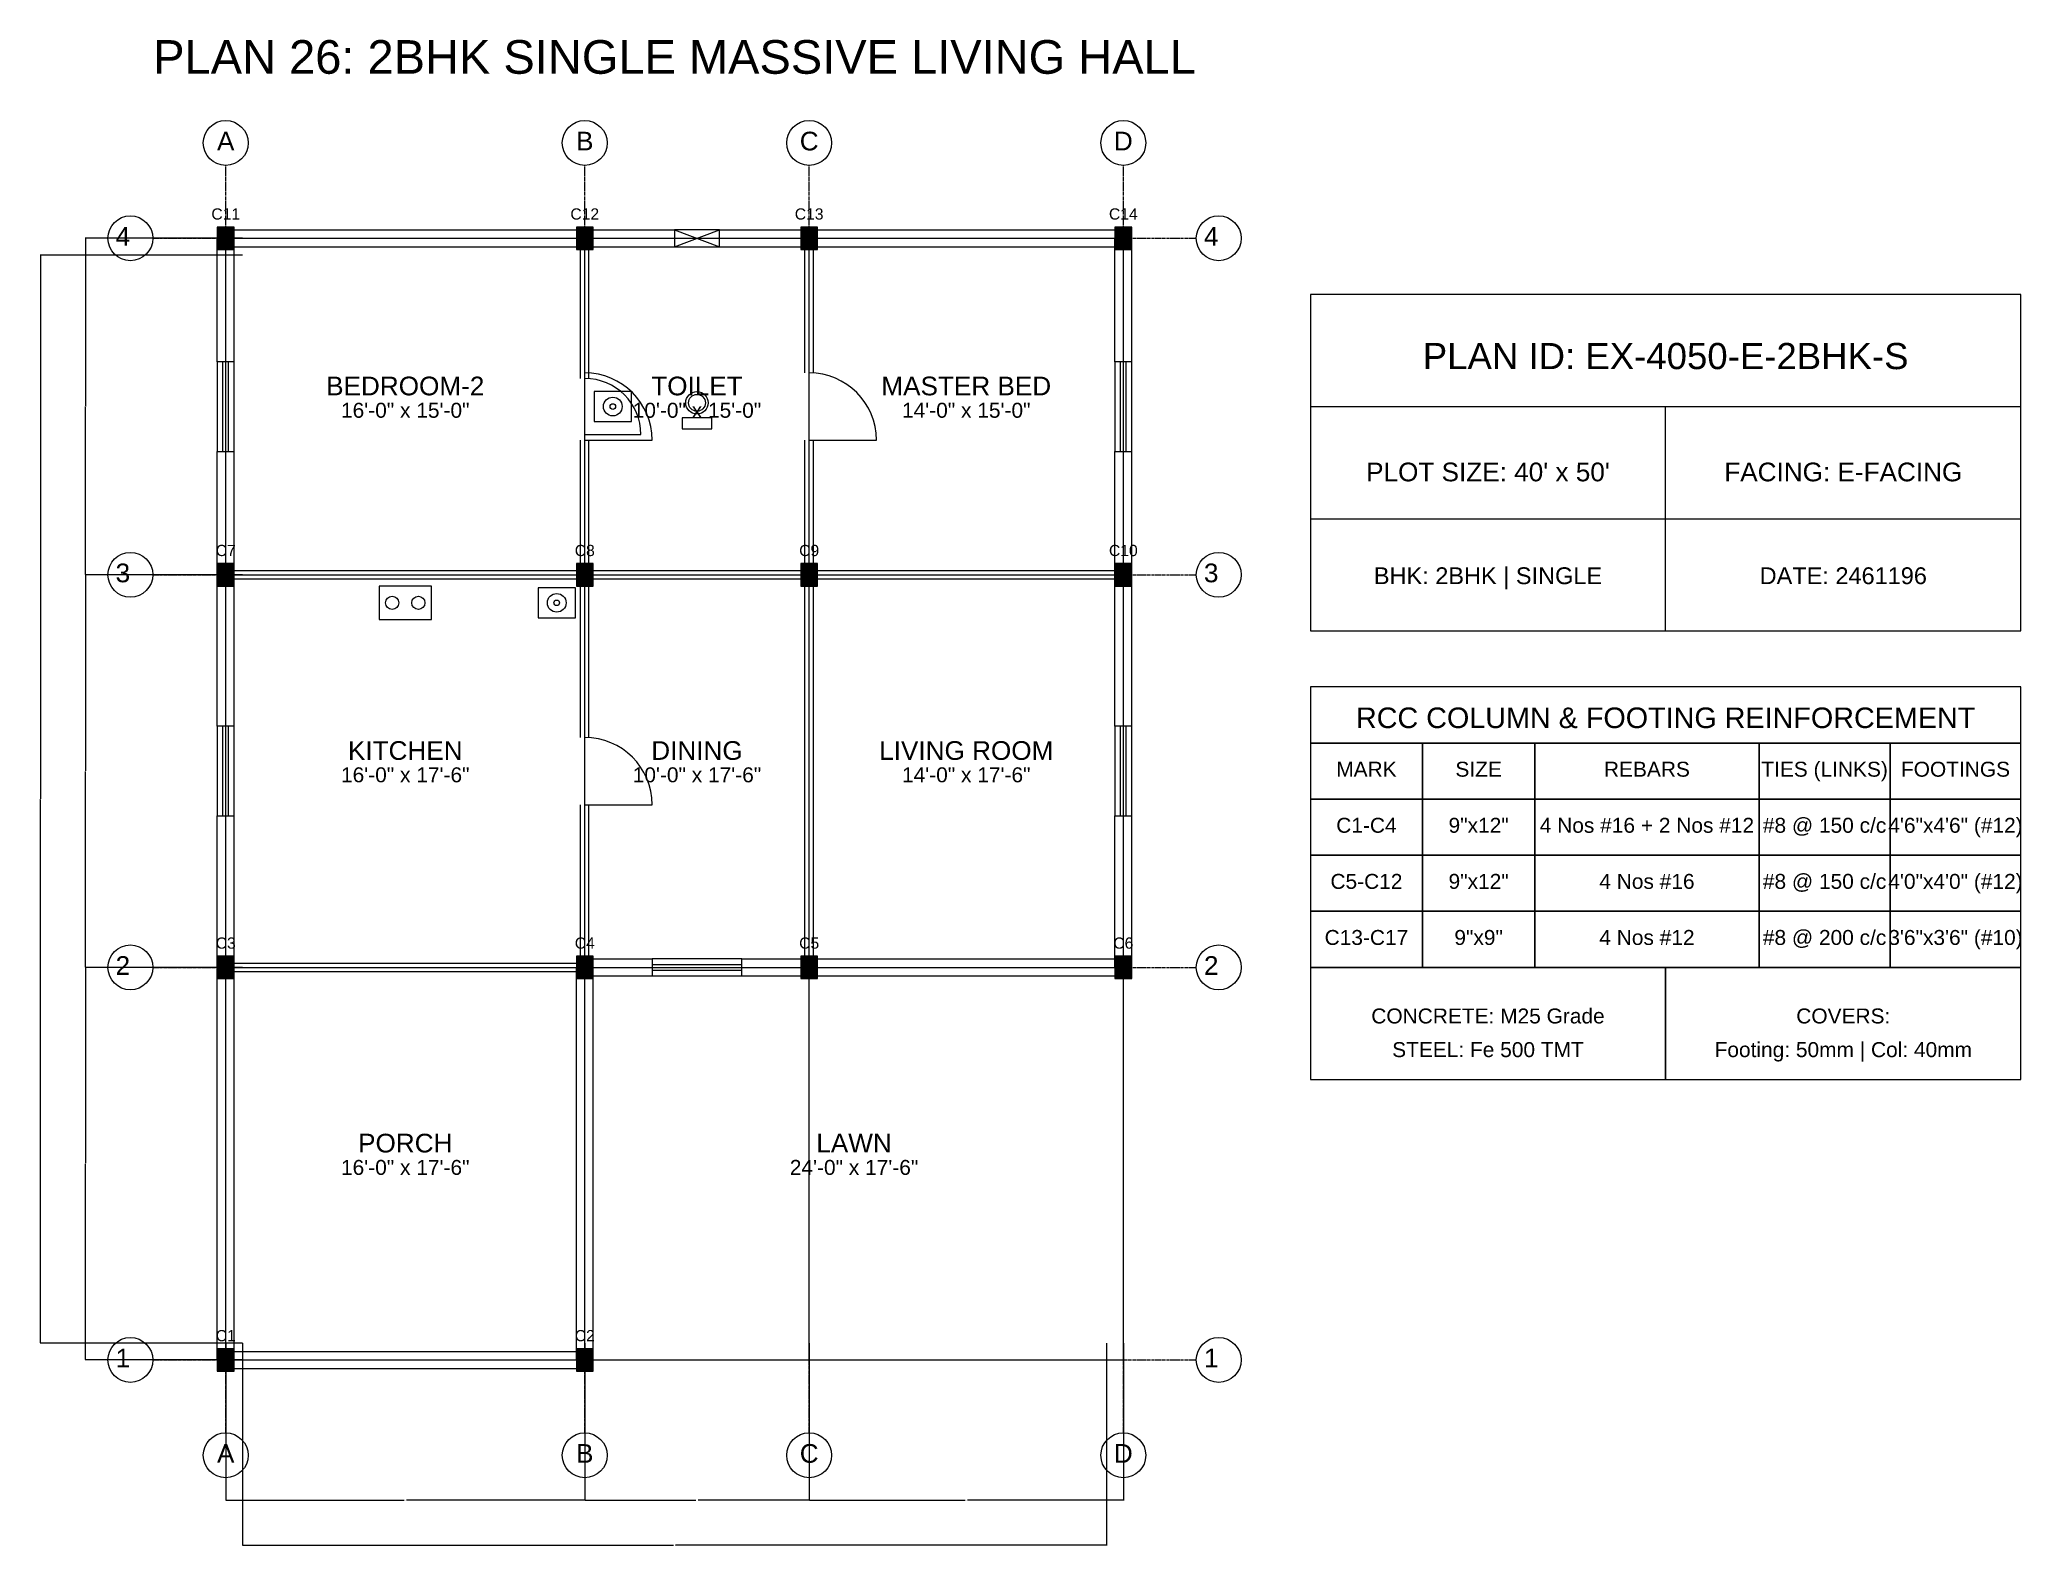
# Model space of a CAD drawing. Header units: inches. Extents: x -134 to 23580, y -99 to 23207.
# Drawn here: x 12400 to 13460, y 4901 to 5706 of the extents above; entities that cross this region are included whole.
import ezdxf
from ezdxf.enums import TextEntityAlignment as Align

# ---------------------------------------------------------------- set-up
doc = ezdxf.new("R2010")
doc.units = ezdxf.units.IN
doc.header["$MEASUREMENT"] = 0
doc.linetypes.add('CENTER', pattern=[2, 1.25, -0.25, 0.25, -0.25])
for name, color, linetype in [('A-COL-HATCH', 251, 'Continuous'), ('A-COLUMN', 1, 'Continuous'), ('A-DIM', 5, 'Continuous'), ('A-DOOR', 30, 'Continuous'), ('A-FIXTURE', 8, 'Continuous'), ('A-TEXT', 2, 'Continuous'), ('A-WALL-EXT', 7, 'Continuous'), ('A-WALL-INT', 9, 'Continuous'), ('A-WINDOW', 4, 'Continuous'), ('S-BEAM-FRAMING', 2, 'Continuous'), ('S-BUBBLE', 4, 'Continuous'), ('S-GRID-CENTER', 8, 'CENTER'), ('S-TABLE', 7, 'Continuous'), ('S-TEXT', 3, 'Continuous')]:
    doc.layers.add(name, color=color, linetype=linetype)
doc.styles.get("Standard").update_dxf_attribs({"font": 'arial.ttf'})
doc.dimstyles.get("Standard").update_dxf_attribs({"dimtxt": 0.18, "dimasz": 0.18, "dimexe": 0.18, "dimexo": 0.0625, "dimgap": 0.09, "dimtad": 0, "dimtih": 1, "dimtoh": 1, "dimdec": 4, "dimzin": 0, "dimdsep": 46, "dimtxsty": 'Standard', "dimcen": 0.09, "dimadec": 0, "dimazin": 0, "dimtfac": 1, "dimtdec": 4, "dimtofl": 0, "dimtmove": 0, "dimatfit": 3, "dimfxl": 1, "dimtolj": 1, "dimtzin": 0, "dimarcsym": 0})

msp = doc.modelspace()

# ---------------------------------------------------------------- texts
at = {"layer": 'A-TEXT'}
for s, height, p in [('PLAN 26: 2BHK SINGLE MASSIVE LIVING HALL', 18, (12740, 5688)), ('C11', 6, (12500, 5610)), ('C12', 6, (12692, 5610)), ('C13', 6, (12812, 5610)), ('C14', 6, (12980, 5610)), ('PLAN ID: EX-4050-E-2BHK-S', 14, (13270, 5530)), ('BEDROOM-2', 10, (12596, 5516)), ('TOILET', 10, (12752, 5516)), ('MASTER BED', 10, (12896, 5516)), ('16\'-0" x 15\'-0"', 8, (12596, 5504)), ('10\'-0" x 15\'-0"', 8, (12752, 5504)), ('14\'-0" x 15\'-0"', 8, (12896, 5504)), ("PLOT SIZE: 40' x 50'", 10, (13175, 5470)), ('FACING: E-FACING', 10, (13365, 5470)), ('C7', 6, (12500, 5430)), ('C8', 6, (12692, 5430)), ('C9', 6, (12812, 5430)), ('C10', 6, (12980, 5430)), ('BHK: 2BHK | SINGLE', 9, (13175, 5415)), ('DATE: 2461196', 9, (13365, 5415)), ('KITCHEN', 10, (12596, 5321)), ('DINING', 10, (12752, 5321)), ('LIVING ROOM', 10, (12896, 5321)), ('16\'-0" x 17\'-6"', 8, (12596, 5309)), ('10\'-0" x 17\'-6"', 8, (12752, 5309)), ('14\'-0" x 17\'-6"', 8, (12896, 5309)), ('C3', 6, (12500, 5220)), ('C4', 6, (12692, 5220)), ('C5', 6, (12812, 5220)), ('C6', 6, (12980, 5220)), ('PORCH', 10, (12596, 5111)), ('LAWN', 10, (12836, 5111)), ('16\'-0" x 17\'-6"', 8, (12596, 5099)), ('24\'-0" x 17\'-6"', 8, (12836, 5099)), ('C1', 6, (12500, 5010)), ('C2', 6, (12692, 5010))]:
    msp.add_text(s, height=height, dxfattribs=at).set_placement(p, align=Align.CENTER)
at = {"layer": 'S-TEXT'}
for s, height, p in [('A', 10, (12500, 5647)), ('B', 10, (12692, 5647)), ('C', 10, (12812, 5647)), ('D', 10, (12980, 5647)), ('4', 10, (12445, 5596)), ('4', 10, (13027, 5596)), ('3', 10, (12445, 5416)), ('3', 10, (13027, 5416)), ('RCC COLUMN & FOOTING REINFORCEMENT', 11, (13270, 5338)), ('MARK', 8, (13110, 5312)), ('SIZE', 8, (13170, 5312)), ('REBARS', 8, (13260, 5312)), ('TIES (LINKS)', 8, (13355, 5312)), ('FOOTINGS', 8, (13425, 5312)), ('C1-C4', 8, (13110, 5282)), ('9"x12"', 8, (13170, 5282)), ('4 Nos #16 + 2 Nos #12', 8, (13260, 5282)), ('#8 @ 150 c/c', 8, (13355, 5282)), ('4\'6"x4\'6" (#12)', 8, (13425, 5282)), ('C5-C12', 8, (13110, 5252)), ('9"x12"', 8, (13170, 5252)), ('4 Nos #16', 8, (13260, 5252)), ('#8 @ 150 c/c', 8, (13355, 5252)), ('4\'0"x4\'0" (#12)', 8, (13425, 5252)), ('C13-C17', 8, (13110, 5222)), ('9"x9"', 8, (13170, 5222)), ('4 Nos #12', 8, (13260, 5222)), ('#8 @ 200 c/c', 8, (13355, 5222)), ('3\'6"x3\'6" (#10)', 8, (13425, 5222)), ('2', 10, (12445, 5206)), ('2', 10, (13027, 5206)), ('CONCRETE: M25 Grade', 8, (13175, 5180)), ('COVERS:', 8, (13365, 5180)), ('STEEL: Fe 500 TMT', 8, (13175, 5162)), ('Footing: 50mm | Col: 40mm', 8, (13365, 5162)), ('1', 10, (12445, 4996)), ('1', 10, (13027, 4996)), ('A', 10, (12500, 4945)), ('B', 10, (12692, 4945)), ('C', 10, (12812, 4945)), ('D', 10, (12980, 4945))]:
    msp.add_text(s, height=height, dxfattribs=at).set_placement(p, align=Align.CENTER)

# ---------------------------------------------------------------- blocks, each defined once
blk = doc.blocks.new('*D251')
at = {"layer": 'A-DIM', "color": 0, "lineweight": -2, "transparency": 16777216}
for p, q in [((12500, 5008.9), (12500, 4924.8)), ((12692, 5008.9), (12692, 4924.8)), ((12500.2, 4925), (12595.4, 4925)), ((12691.8, 4925), (12596.6, 4925))]:
    blk.add_line(p, q, dxfattribs=at)
at = {"layer": 'A-DIM', "color": 0, "transparency": 16777216}
for points in [[(12500.2, 4925), (12500.2, 4925), (12500, 4925)], [(12691.8, 4925), (12691.8, 4925), (12692, 4925)]]:
    blk.add_solid(points, dxfattribs=at)
at = {"layer": 'Defpoints', "color": 0, "transparency": 16777216}
for p in [(12500, 5009), (12692, 5009), (12692, 4925)]:
    blk.add_point(p, dxfattribs=at)
at = {"layer": 'A-DIM', "color": 0, "transparency": 16777216, "insert": (12596, 4925), "char_height": 0.18, "attachment_point": 5}
blk.add_mtext('\\A1;192.0000', dxfattribs=at)
blk = doc.blocks.new('*D252')
at = {"layer": 'A-DIM', "color": 0, "lineweight": -2, "transparency": 16777216}
for p, q in [((12692, 5008.9), (12692, 4924.8)), ((12812, 5008.9), (12812, 4924.8)), ((12692.2, 4925), (12751.4, 4925)), ((12811.8, 4925), (12752.6, 4925))]:
    blk.add_line(p, q, dxfattribs=at)
at = {"layer": 'A-DIM', "color": 0, "transparency": 16777216}
for points in [[(12692.2, 4925), (12692.2, 4925), (12692, 4925)], [(12811.8, 4925), (12811.8, 4925), (12812, 4925)]]:
    blk.add_solid(points, dxfattribs=at)
at = {"layer": 'Defpoints', "color": 0, "transparency": 16777216}
for p in [(12692, 5009), (12812, 5009), (12812, 4925)]:
    blk.add_point(p, dxfattribs=at)
at = {"layer": 'A-DIM', "color": 0, "transparency": 16777216, "insert": (12752, 4925), "char_height": 0.18, "attachment_point": 5}
blk.add_mtext('\\A1;120.0000', dxfattribs=at)
blk = doc.blocks.new('*D253')
at = {"layer": 'A-DIM', "color": 0, "lineweight": -2, "transparency": 16777216}
for p, q in [((12812, 5008.9), (12812, 4924.8)), ((12980, 5008.9), (12980, 4924.8)), ((12812.2, 4925), (12895.4, 4925)), ((12979.8, 4925), (12896.6, 4925))]:
    blk.add_line(p, q, dxfattribs=at)
at = {"layer": 'A-DIM', "color": 0, "transparency": 16777216}
for points in [[(12812.2, 4925), (12812.2, 4925), (12812, 4925)], [(12979.8, 4925), (12979.8, 4925), (12980, 4925)]]:
    blk.add_solid(points, dxfattribs=at)
at = {"layer": 'Defpoints', "color": 0, "transparency": 16777216}
for p in [(12812, 5009), (12980, 5009), (12980, 4925)]:
    blk.add_point(p, dxfattribs=at)
at = {"layer": 'A-DIM', "color": 0, "transparency": 16777216, "insert": (12896, 4925), "char_height": 0.18, "attachment_point": 5}
blk.add_mtext('\\A1;168.0000', dxfattribs=at)
blk = doc.blocks.new('*D254')
at = {"layer": 'A-DIM', "color": 0, "lineweight": -2, "transparency": 16777216}
for p, q in [((12509, 5008.9375), (12509, 4900.82)), ((12971, 5008.9375), (12971, 4900.82)), ((12509.18, 4901), (12739.393206, 4901)), ((12970.82, 4901), (12740.606794, 4901))]:
    blk.add_line(p, q, dxfattribs=at)
at = {"layer": 'A-DIM', "color": 0, "transparency": 16777216}
for points in [[(12509.18, 4901.03), (12509.18, 4900.97), (12509, 4901)], [(12970.82, 4901.03), (12970.82, 4900.97), (12971, 4901)]]:
    blk.add_solid(points, dxfattribs=at)
at = {"layer": 'Defpoints', "color": 0, "transparency": 16777216}
for p in [(12509, 5009), (12971, 5009), (12971, 4901)]:
    blk.add_point(p, dxfattribs=at)
at = {"layer": 'A-DIM', "color": 0, "transparency": 16777216, "insert": (12740, 4901), "char_height": 0.18, "attachment_point": 5}
blk.add_mtext('\\A1;462.0000', dxfattribs=at)
blk = doc.blocks.new('*D255')
at = {"layer": 'A-DIM', "color": 0, "lineweight": -2, "transparency": 16777216}
for p, q in [((12508.9, 5210), (12424.8, 5210)), ((12425, 5209.8), (12425, 5105.2)), ((12425, 5000.2), (12425, 5104.8)), ((12508.9, 5000), (12424.8, 5000))]:
    blk.add_line(p, q, dxfattribs=at)
at = {"layer": 'A-DIM', "color": 0, "transparency": 16777216}
for points in [[(12425, 5209.8), (12425, 5209.8), (12425, 5210)], [(12425, 5000.2), (12425, 5000.2), (12425, 5000)]]:
    blk.add_solid(points, dxfattribs=at)
at = {"layer": 'Defpoints', "color": 0, "transparency": 16777216}
for p in [(12425, 5210), (12509, 5210), (12509, 5000)]:
    blk.add_point(p, dxfattribs=at)
at = {"layer": 'A-DIM', "color": 0, "transparency": 16777216, "insert": (12425, 5105), "char_height": 0.18, "attachment_point": 5}
blk.add_mtext('\\A1;210.0000', dxfattribs=at)
blk = doc.blocks.new('*D256')
at = {"layer": 'A-DIM', "color": 0, "lineweight": -2, "transparency": 16777216}
for p, q in [((12508.9, 5420), (12424.8, 5420)), ((12425, 5419.8), (12425, 5315.2)), ((12425, 5210.2), (12425, 5314.8)), ((12508.9, 5210), (12424.8, 5210))]:
    blk.add_line(p, q, dxfattribs=at)
at = {"layer": 'A-DIM', "color": 0, "transparency": 16777216}
for points in [[(12425, 5419.8), (12425, 5419.8), (12425, 5420)], [(12425, 5210.2), (12425, 5210.2), (12425, 5210)]]:
    blk.add_solid(points, dxfattribs=at)
at = {"layer": 'Defpoints', "color": 0, "transparency": 16777216}
for p in [(12425, 5420), (12509, 5420), (12509, 5210)]:
    blk.add_point(p, dxfattribs=at)
at = {"layer": 'A-DIM', "color": 0, "transparency": 16777216, "insert": (12425, 5315), "char_height": 0.18, "attachment_point": 5}
blk.add_mtext('\\A1;210.0000', dxfattribs=at)
blk = doc.blocks.new('*D257')
at = {"layer": 'A-DIM', "color": 0, "lineweight": -2, "transparency": 16777216}
for p, q in [((12508.9, 5600), (12424.8, 5600)), ((12425, 5599.8), (12425, 5510.2)), ((12425, 5420.2), (12425, 5509.8)), ((12508.9, 5420), (12424.8, 5420))]:
    blk.add_line(p, q, dxfattribs=at)
at = {"layer": 'A-DIM', "color": 0, "transparency": 16777216}
for points in [[(12425, 5599.8), (12425, 5599.8), (12425, 5600)], [(12425, 5420.2), (12425, 5420.2), (12425, 5420)]]:
    blk.add_solid(points, dxfattribs=at)
at = {"layer": 'Defpoints', "color": 0, "transparency": 16777216}
for p in [(12425, 5600), (12509, 5600), (12509, 5420)]:
    blk.add_point(p, dxfattribs=at)
at = {"layer": 'A-DIM', "color": 0, "transparency": 16777216, "insert": (12425, 5510), "char_height": 0.18, "attachment_point": 5}
blk.add_mtext('\\A1;180.0000', dxfattribs=at)
blk = doc.blocks.new('*D258')
at = {"layer": 'A-DIM', "color": 0, "lineweight": -2, "transparency": 16777216}
for p, q in [((12508.9, 5591), (12400.8, 5591)), ((12401, 5590.8), (12401, 5300.2)), ((12401, 5009.2), (12401, 5299.8)), ((12508.9, 5009), (12400.8, 5009))]:
    blk.add_line(p, q, dxfattribs=at)
at = {"layer": 'A-DIM', "color": 0, "transparency": 16777216}
for points in [[(12401, 5590.8), (12401, 5590.8), (12401, 5591)], [(12401, 5009.2), (12401, 5009.2), (12401, 5009)]]:
    blk.add_solid(points, dxfattribs=at)
at = {"layer": 'Defpoints', "color": 0, "transparency": 16777216}
for p in [(12401, 5591), (12509, 5591), (12509, 5009)]:
    blk.add_point(p, dxfattribs=at)
at = {"layer": 'A-DIM', "color": 0, "transparency": 16777216, "insert": (12401, 5300), "char_height": 0.18, "attachment_point": 5}
blk.add_mtext('\\A1;582.0000', dxfattribs=at)

# ---------------------------------------------------------------- dimensions: what is measured, and where the dimension line sits
at = {"layer": 'A-DIM'}
for base, p1, p2, picture, middle in [((12425, 5600), (12509, 5420), (12509, 5600), '*D257', (12425, 5510)), ((12401, 5591), (12509, 5009), (12509, 5591), '*D258', (12401, 5300)), ((12425, 5420), (12509, 5210), (12509, 5420), '*D256', (12425, 5315)), ((12425, 5210), (12509, 5000), (12509, 5210), '*D255', (12425, 5105))]:
    dim = msp.add_linear_dim(base=base, p1=p1, p2=p2, angle=90, dimstyle='Standard', dxfattribs=at)
    dim.commit()
    dim.dimension.update_dxf_attribs({"geometry": picture, "text_midpoint": middle})
for base, p1, p2, picture, middle in [((12692, 4925), (12500, 5009), (12692, 5009), '*D251', (12596, 4925)), ((12971, 4901), (12509, 5009), (12971, 5009), '*D254', (12740, 4901)), ((12812, 4925), (12692, 5009), (12812, 5009), '*D252', (12752, 4925)), ((12980, 4925), (12812, 5009), (12980, 5009), '*D253', (12896, 4925))]:
    dim = msp.add_linear_dim(base=base, p1=p1, p2=p2, dimstyle='Standard', dxfattribs=at)
    dim.commit()
    dim.dimension.update_dxf_attribs({"geometry": picture, "text_midpoint": middle})

# ---------------------------------------------------------------- linework, layer by layer
at = {"layer": 'A-COL-HATCH'}
for points in [[(12495.5, 5594), (12504.5, 5594), (12495.5, 5606), (12504.5, 5606)], [(12687.5, 5594), (12696.5, 5594), (12687.5, 5606), (12696.5, 5606)], [(12807.5, 5594), (12816.5, 5594), (12807.5, 5606), (12816.5, 5606)], [(12975.5, 5594), (12984.5, 5594), (12975.5, 5606), (12984.5, 5606)], [(12495.5, 5414), (12504.5, 5414), (12495.5, 5426), (12504.5, 5426)], [(12687.5, 5414), (12696.5, 5414), (12687.5, 5426), (12696.5, 5426)], [(12807.5, 5414), (12816.5, 5414), (12807.5, 5426), (12816.5, 5426)], [(12975.5, 5414), (12984.5, 5414), (12975.5, 5426), (12984.5, 5426)], [(12495.5, 5204), (12504.5, 5204), (12495.5, 5216), (12504.5, 5216)], [(12687.5, 5204), (12696.5, 5204), (12687.5, 5216), (12696.5, 5216)], [(12807.5, 5204), (12816.5, 5204), (12807.5, 5216), (12816.5, 5216)], [(12975.5, 5204), (12984.5, 5204), (12975.5, 5216), (12984.5, 5216)], [(12495.5, 4994), (12504.5, 4994), (12495.5, 5006), (12504.5, 5006)], [(12687.5, 4994), (12696.5, 4994), (12687.5, 5006), (12696.5, 5006)]]:
    msp.add_solid(points, dxfattribs=at)
at = {"layer": 'A-COLUMN'}
for points in [[(12495.5, 5594), (12504.5, 5594), (12504.5, 5606), (12495.5, 5606)], [(12687.5, 5594), (12696.5, 5594), (12696.5, 5606), (12687.5, 5606)], [(12807.5, 5594), (12816.5, 5594), (12816.5, 5606), (12807.5, 5606)], [(12975.5, 5594), (12984.5, 5594), (12984.5, 5606), (12975.5, 5606)], [(12495.5, 5414), (12504.5, 5414), (12504.5, 5426), (12495.5, 5426)], [(12687.5, 5414), (12696.5, 5414), (12696.5, 5426), (12687.5, 5426)], [(12807.5, 5414), (12816.5, 5414), (12816.5, 5426), (12807.5, 5426)], [(12975.5, 5414), (12984.5, 5414), (12984.5, 5426), (12975.5, 5426)], [(12495.5, 5204), (12504.5, 5204), (12504.5, 5216), (12495.5, 5216)], [(12687.5, 5204), (12696.5, 5204), (12696.5, 5216), (12687.5, 5216)], [(12807.5, 5204), (12816.5, 5204), (12816.5, 5216), (12807.5, 5216)], [(12975.5, 5204), (12984.5, 5204), (12984.5, 5216), (12975.5, 5216)], [(12495.5, 4994), (12504.5, 4994), (12504.5, 5006), (12495.5, 5006)], [(12687.5, 4994), (12696.5, 4994), (12696.5, 5006), (12687.5, 5006)]]:
    msp.add_lwpolyline(points, close=True, dxfattribs=at)
at = {"layer": 'A-DOOR'}
for p, q in [((12692, 5495), (12722, 5495)), ((12692, 5492), (12728, 5492)), ((12812, 5492), (12848, 5492)), ((12692, 5297), (12728, 5297))]:
    msp.add_line(p, q, dxfattribs=at)
for centre, radius in [((12692, 5492), 36), ((12692, 5495), 30), ((12812, 5492), 36), ((12692, 5297), 36)]:
    msp.add_arc(centre, radius, 0, 90, dxfattribs=at)
at = {"layer": 'A-FIXTURE'}
for points in [[(12697, 5502), (12717, 5502), (12717, 5518), (12697, 5518)], [(12744, 5498), (12760, 5498), (12760, 5504), (12744, 5504)], [(12582, 5396), (12610, 5396), (12610, 5414), (12582, 5414)], [(12667, 5397), (12687, 5397), (12687, 5413), (12667, 5413)]]:
    msp.add_lwpolyline(points, close=True, dxfattribs=at)
for centre, radius in [((12707, 5510), 5), ((12707, 5510), 1.5), ((12752, 5512), 6), ((12752, 5512), 4.5), ((12589, 5405), 3.5), ((12603, 5405), 3.5), ((12677, 5405), 5), ((12677, 5405), 1.5)]:
    msp.add_circle(centre, radius, dxfattribs=at)
at = {"layer": 'A-WALL-EXT'}
for p, q in [((12495.5, 5534), (12495.5, 5600)), ((12500, 5604.5), (12692, 5604.5)), ((12500, 5595.5), (12692, 5595.5)), ((12504.5, 5534), (12504.5, 5600)), ((12692, 5604.5), (12740, 5604.5)), ((12692, 5595.5), (12740, 5595.5)), ((12764, 5604.5), (12812, 5604.5)), ((12764, 5595.5), (12812, 5595.5)), ((12812, 5604.5), (12980, 5604.5)), ((12812, 5595.5), (12980, 5595.5)), ((12975.5, 5534), (12975.5, 5600)), ((12984.5, 5534), (12984.5, 5600)), ((13080, 5510), (13460, 5510)), ((13270, 5390), (13270, 5510)), ((12495.5, 5420), (12495.5, 5486)), ((12504.5, 5420), (12504.5, 5486)), ((12975.5, 5420), (12975.5, 5486)), ((12984.5, 5420), (12984.5, 5486)), ((13080, 5450), (13460, 5450)), ((12495.5, 5339), (12495.5, 5420)), ((12504.5, 5339), (12504.5, 5420)), ((12975.5, 5339), (12975.5, 5420)), ((12984.5, 5339), (12984.5, 5420)), ((12495.5, 5210), (12495.5, 5291)), ((12504.5, 5210), (12504.5, 5291)), ((12975.5, 5210), (12975.5, 5291)), ((12984.5, 5210), (12984.5, 5291)), ((12692, 5214.5), (12728, 5214.5)), ((12776, 5214.5), (12812, 5214.5)), ((12812, 5214.5), (12980, 5214.5)), ((12495.5, 5000), (12495.5, 5210)), ((12504.5, 5000), (12504.5, 5210)), ((12687.5, 5000), (12687.5, 5210)), ((12692, 5205.5), (12728, 5205.5)), ((12696.5, 5000), (12696.5, 5210)), ((12776, 5205.5), (12812, 5205.5)), ((12812, 5205.5), (12980, 5205.5)), ((12500, 5004.5), (12692, 5004.5)), ((12500, 4995.5), (12692, 4995.5))]:
    msp.add_line(p, q, dxfattribs=at)
msp.add_lwpolyline([(13080, 5390), (13460, 5390), (13460, 5570), (13080, 5570)], close=True, dxfattribs=at)
at = {"layer": 'A-WALL-INT'}
for p, q in [((12689.75, 5525), (12689.75, 5600)), ((12694.25, 5525), (12694.25, 5600)), ((12809.75, 5528), (12809.75, 5600)), ((12814.25, 5528), (12814.25, 5600)), ((12689.75, 5420), (12689.75, 5492)), ((12694.25, 5420), (12694.25, 5492)), ((12809.75, 5420), (12809.75, 5492)), ((12814.25, 5420), (12814.25, 5492)), ((12500, 5422.25), (12692, 5422.25)), ((12500, 5417.75), (12692, 5417.75)), ((12689.75, 5333), (12689.75, 5420)), ((12692, 5422.25), (12812, 5422.25)), ((12692, 5417.75), (12812, 5417.75)), ((12694.25, 5333), (12694.25, 5420)), ((12809.75, 5210), (12809.75, 5420)), ((12812, 5422.25), (12980, 5422.25)), ((12812, 5417.75), (12980, 5417.75)), ((12814.25, 5210), (12814.25, 5420)), ((12689.75, 5210), (12689.75, 5297)), ((12694.25, 5210), (12694.25, 5297)), ((12500, 5212.25), (12692, 5212.25)), ((12500, 5207.75), (12692, 5207.75))]:
    msp.add_line(p, q, dxfattribs=at)
at = {"layer": 'A-WINDOW'}
for p, q in [((12740, 5595.5), (12764, 5604.5)), ((12740, 5604.5), (12764, 5595.5)), ((12498.5, 5486), (12498.5, 5534)), ((12501.5, 5486), (12501.5, 5534)), ((12978.5, 5486), (12978.5, 5534)), ((12981.5, 5486), (12981.5, 5534)), ((12498.5, 5291), (12498.5, 5339)), ((12501.5, 5291), (12501.5, 5339)), ((12978.5, 5291), (12978.5, 5339)), ((12981.5, 5291), (12981.5, 5339)), ((12728, 5211.5), (12776, 5211.5)), ((12728, 5208.5), (12776, 5208.5))]:
    msp.add_line(p, q, dxfattribs=at)
for points in [[(12740, 5595.5), (12764, 5595.5), (12764, 5604.5), (12740, 5604.5)], [(12495.5, 5486), (12504.5, 5486), (12504.5, 5534), (12495.5, 5534)], [(12975.5, 5486), (12984.5, 5486), (12984.5, 5534), (12975.5, 5534)], [(12495.5, 5291), (12504.5, 5291), (12504.5, 5339), (12495.5, 5339)], [(12975.5, 5291), (12984.5, 5291), (12984.5, 5339), (12975.5, 5339)], [(12728, 5205.5), (12776, 5205.5), (12776, 5214.5), (12728, 5214.5)]]:
    msp.add_lwpolyline(points, close=True, dxfattribs=at)
at = {"layer": 'S-BEAM-FRAMING'}
for p, q in [((12500, 5000), (12500, 5600)), ((12500, 5600), (12980, 5600)), ((12692, 5000), (12692, 5600)), ((12812, 5000), (12812, 5600)), ((12980, 5000), (12980, 5600)), ((12500, 5420), (12980, 5420)), ((12500, 5210), (12980, 5210)), ((12500, 5000), (12980, 5000))]:
    msp.add_line(p, q, dxfattribs=at)
at = {"layer": 'S-BUBBLE'}
for centre in [(12500, 5651), (12692, 5651), (12812, 5651), (12980, 5651), (12449, 5600), (13031, 5600), (12449, 5420), (13031, 5420), (12449, 5210), (13031, 5210), (12449, 5000), (13031, 5000), (12500, 4949), (12692, 4949), (12812, 4949), (12980, 4949)]:
    msp.add_circle(centre, 12, dxfattribs=at)
at = {"layer": 'S-GRID-CENTER'}
for p, q in [((12500, 4961), (12500, 5639)), ((12692, 4961), (12692, 5639)), ((12812, 4961), (12812, 5639)), ((12980, 4961), (12980, 5639)), ((12461, 5600), (13019, 5600)), ((12461, 5420), (13019, 5420)), ((12461, 5210), (13019, 5210)), ((12461, 5000), (13019, 5000))]:
    msp.add_line(p, q, dxfattribs=at)
at = {"layer": 'S-TABLE'}
for points in [[(13080, 5330), (13460, 5330), (13460, 5360), (13080, 5360)], [(13080, 5300), (13140, 5300), (13140, 5330), (13080, 5330)], [(13140, 5300), (13200, 5300), (13200, 5330), (13140, 5330)], [(13200, 5300), (13320, 5300), (13320, 5330), (13200, 5330)], [(13320, 5300), (13390, 5300), (13390, 5330), (13320, 5330)], [(13390, 5300), (13460, 5300), (13460, 5330), (13390, 5330)], [(13080, 5270), (13140, 5270), (13140, 5300), (13080, 5300)], [(13140, 5270), (13200, 5270), (13200, 5300), (13140, 5300)], [(13200, 5270), (13320, 5270), (13320, 5300), (13200, 5300)], [(13320, 5270), (13390, 5270), (13390, 5300), (13320, 5300)], [(13390, 5270), (13460, 5270), (13460, 5300), (13390, 5300)], [(13080, 5240), (13140, 5240), (13140, 5270), (13080, 5270)], [(13140, 5240), (13200, 5240), (13200, 5270), (13140, 5270)], [(13200, 5240), (13320, 5240), (13320, 5270), (13200, 5270)], [(13320, 5240), (13390, 5240), (13390, 5270), (13320, 5270)], [(13390, 5240), (13460, 5240), (13460, 5270), (13390, 5270)], [(13080, 5210), (13140, 5210), (13140, 5240), (13080, 5240)], [(13140, 5210), (13200, 5210), (13200, 5240), (13140, 5240)], [(13200, 5210), (13320, 5210), (13320, 5240), (13200, 5240)], [(13320, 5210), (13390, 5210), (13390, 5240), (13320, 5240)], [(13390, 5210), (13460, 5210), (13460, 5240), (13390, 5240)], [(13080, 5150), (13270, 5150), (13270, 5210), (13080, 5210)], [(13270, 5150), (13460, 5150), (13460, 5210), (13270, 5210)]]:
    msp.add_lwpolyline(points, close=True, dxfattribs=at)

msp.set_redraw_order([(e.dxf.handle, doc.entitydb.next_handle()) for e in msp.query("TEXT MTEXT ATTDEF DIMENSION ARC_DIMENSION")])  # texts and dimensions are drawn at this point

doc.saveas('drawing.dxf')
